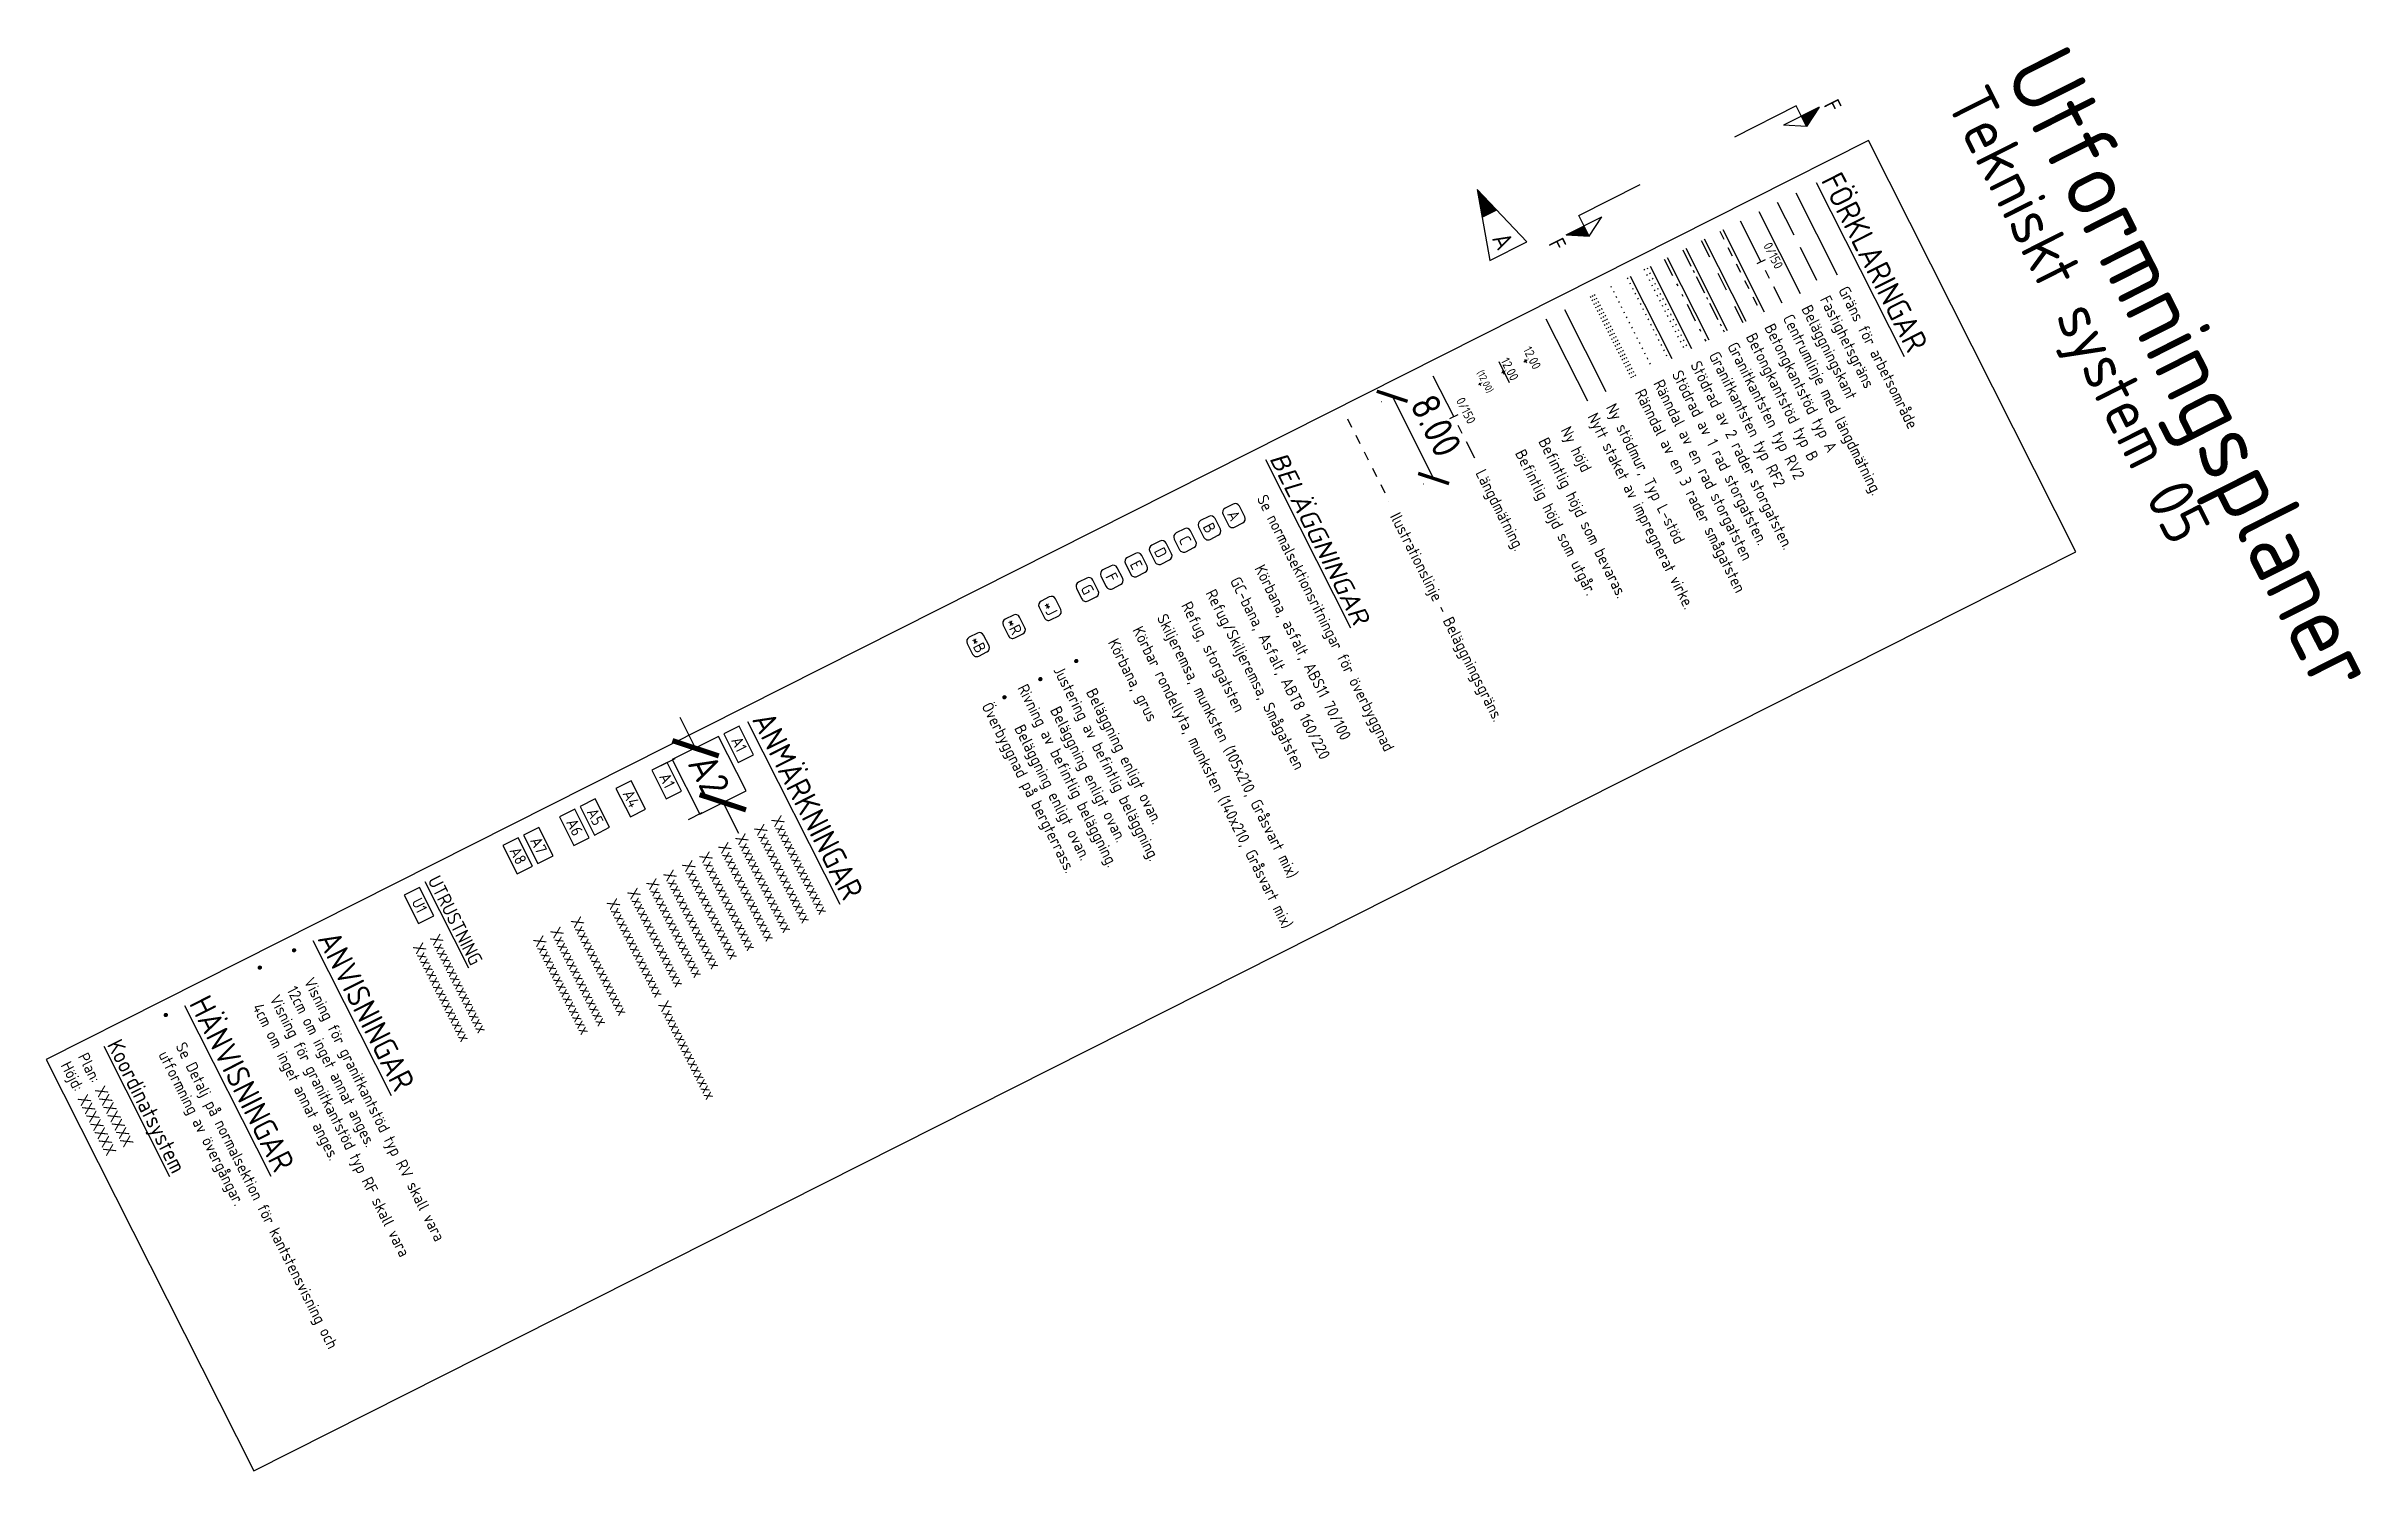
# Model space of a CAD drawing. Header units: metres. Extents: x 117856 to 119829, y 6148158 to 6148674.
# Drawn here: x 117856.5 to 118057.6, y 6148429.3 to 6148553 of the extents above; entities that cross this region are included whole.
import ezdxf
from ezdxf.enums import TextEntityAlignment as Align

# ---------------------------------------------------------------- set-up
doc = ezdxf.new("R2010")
doc.units = ezdxf.units.M
doc.header["$LTSCALE"] = 0.4
for name, pattern in [('AA_CENTER_4', [6.5, 4, -1, 0.5, -1]), ('AA_DASHED_2', [4, 2, -2]), ('AA_DASHED_4', [8, 4, -4]), ('AA_DIVIDE_4', [11, 4, -2, 0.5, -2, 0.5, -2]), ('AA_DOT_1', [0.8, 0.2, -0.6]), ('AA_DOT_2', [1.25, 0.25, -1]), ('AA_HIDDEN_8', [11, 8, -3]), ('CENTER', [16, 10, -2, 2, -2])]:
    doc.linetypes.add(name, pattern=pattern)
doc.layers.get('0').update_dxf_attribs({"linetype": 'CONTINUOUS'})
doc.layers.get('DEFPOINTS').update_dxf_attribs({"color": 5, "linetype": 'CONTINUOUS'})
for name, color, linetype in [('05_anm', 1, 'CONTINUOUS'), ('05_b-zniv', 4, 'CONTINUOUS'), ('05_beg', 4, 'AA_DASHED_2'), ('05_k-smg', 3, 'AA_DOT_1'), ('05_k-stg', 7, 'AA_DOT_2'), ('05_kbtg-A', 1, 'AA_DASHED_2'), ('05_kbtg-B', 1, 'AA_DASHED_4'), ('05_kgrf2', 1, 'AA_DIVIDE_4'), ('05_kgrv2', 1, 'AA_CENTER_4'), ('05_mått', 4, 'CONTINUOUS'), ('05_p_zniv', 1, 'CONTINUOUS'), ('05_sektion', 7, 'CONTINUOUS'), ('05_staket', 7, 'STK1_LINE'), ('05_stödmur', 7, 'smur'), ('05_T', 5, 'CONTINUOUS'), ('05_txt', 1, 'CONTINUOUS'), ('05_utr', 4, 'CONTINUOUS'), ('05_Öb-typ', 1, 'CONTINUOUS'), ('93_ent', 6, 'PLUS_1'), ('93_fast', 7, 'AA_HIDDEN_8'), ('M-311', 4, 'CENTER'), ('M-312A', 3, 'CONTINUOUS'), ('M-322B', 3, 'CONTINUOUS'), ('REV-A', 6, 'CONTINUOUS')]:
    doc.layers.add(name, color=color, linetype=linetype)
doc.styles.add('ISO', font='iso.shx')
doc.linetypes.add('PLUS_1', pattern='A,10,-2,["+",ISO,S=5,R=0,X=-1,Y=-2.5],-2.15', length=14.15)
doc.linetypes.add('smur', pattern='A,5,["/",ISO,S=2.5,R=0,X=-0.7,Y=-0],0,["\\",ISO,S=2.5,R=0,X=0.7,Y=-0],5', length=10)
doc.linetypes.add('STK1_LINE', pattern='A,10,0,["//",ISO,S=1.5,R=0,X=-1,Y=-0.75]', length=10)
doc.dimstyles.new('Anmärkning$0', dxfattribs={"dimtxt": 2.5, "dimasz": 3, "dimexe": 2, "dimexo": 5, "dimgap": -1, "dimtad": 0, "dimtoh": 1, "dimzin": 0, "dimdsep": 46, "dimtxsty": 'ISO', "dimblk": 'ARCHTICK', "dimcen": 1.5, "dimazin": 0, "dimtfac": 1, "dimtix": 1, "dimtmove": 0, "dimatfit": 3, "dimfxl": 1, "dimtolj": 1, "dimtzin": 0, "dimarcsym": 0})
doc.dimstyles.new('BH90$0', dxfattribs={"dimtxt": 2.5, "dimasz": 2, "dimexe": 1, "dimexo": 5, "dimgap": 1, "dimtad": 1, "dimzin": 0, "dimdsep": 46, "dimtxsty": 'ISO', "dimblk1": 'ARCHTICK', "dimblk2": 'ARCHTICK', "dimsah": 1, "dimcen": 1.5, "dimadec": 0, "dimazin": 0, "dimtfac": 1, "dimtix": 1, "dimtmove": 0, "dimatfit": 3, "dimfxl": 1, "dimtolj": 1, "dimtzin": 0, "dimarcsym": 0})

msp = doc.modelspace()

# ---------------------------------------------------------------- texts
at = {"layer": '05_sektion', "style": 'ISO'}
for p in [(118010.8489256743, 6148547.966142284), (117986.9328380758, 6148535.92278474)]:
    msp.add_text('F', height=1.4, rotation=296.855313281893, dxfattribs=at).set_placement(p)
at = {"layer": '05_T', "color": 3, "style": 'ISO', "oblique": 10, "width": 1.2}
msp.add_text('%%UBELÄGGNINGAR', height=1.6, rotation=296.7694710025039, dxfattribs=at).set_placement((117962.7125109062, 6148517.238816926))
at = {"layer": '05_txt', "color": 7, "style": 'ISO'}
for s, p in [('%%uFÖRKLARINGAR', (118010.6077737426, 6148541.400431816)), ('%%uANMÄRKNINGAR', (117917.7599409288, 6148494.561695646)), ('%%uANVISNINGAR', (117880.009944303, 6148475.518040251)), ('%%uHÄNVISNINGAR', (117868.8637795793, 6148469.895159749))]:
    msp.add_text(s, height=2, rotation=296.7694710025039, dxfattribs=at).set_placement(p)
at = {"layer": '05_txt', "style": 'ISO'}
for s, height, p in [('Gräns för arbetsområde', 1, (118012.1348603424, 6148531.866437554)), ('Centrumlinje med längdmätning.', 1, (118007.3136003008, 6148529.434267407)), ('Beläggningskant', 1, (118008.9206869816, 6148530.24499079)), ('Fastighetsgräns', 1, (118010.5277736615, 6148531.055714171)), ('Betongkantstöd typ B', 1, (118004.099426941, 6148527.812820645)), ('Betongkantstöd typ A', 1, (118005.7065136209, 6148528.623544026)), ('Stödrad av 2 rader storgatsten.', 1, (117999.2781668995, 6148525.380650498)), ('Granitkantsten typ RF2', 1, (118000.8852535803, 6148526.191373881)), ('Granitkantsten typ RV2', 1, (118002.4923402593, 6148527.002097262)), ('Ränndal av en rad storgatsten', 1, (117996.0639935387, 6148523.759203735)), ('Stödrad av 1 rad storgatsten.', 1, (117997.6710802196, 6148524.569927117)), ('Ny stödmur, Typ L-stöd', 1, (117991.9475970287, 6148521.6826145)), ('Ränndal av en 3 rader smågatsten', 1, (117994.4569068588, 6148522.948480353)), ('Ny höjd', 1, (117988.0065619033, 6148519.694489426)), ('Nytt staket av impregnerat virke.', 1, (117990.3405103479, 6148520.871891119)), ('Befintlig höjd som utgår.', 1, (117984.0506005902, 6148517.698834572)), ('Befintlig höjd som bevaras.', 1, (117986.075747489, 6148518.720455847)), ('Längdmätning.', 1, (117980.6172658876, 6148515.966827982)), ('Se normalsektionsritningar för överbyggnad', 1, (117961.6175577948, 6148513.761587894)), ('Ilustrationslinje - Beläggningsgräns.', 1, (117973.1945665302, 6148512.22231563)), ('%%uUTRUSTNING', 1.2, (117889.5819353377, 6148480.595668796))]:
    msp.add_text(s, height=height, rotation=296.7694710025039, dxfattribs=at).set_placement(p)
for s, p in [('Körbana, asfalt, ABS11 70/100', (117961.8585089557, 6148507.911334211)), ('Refug/Skiljeremsa, Smågatsten', (117957.6160997935, 6148505.771175658)), ('GC-bana, Asfalt, ABT8 160/220', (117959.7373043746, 6148506.841254935)), ('Skiljeremsa, munksten (105x210, Gråsvart mix)', (117953.3736906331, 6148503.631017108)), ('Refug, storgatsten', (117955.4948952133, 6148504.701096383)), ('Körbana, grus', (117949.1312814709, 6148501.490858555)), ('Körbar rondellyta, munksten (140x210, Gråsvart mix)', (117951.252486052, 6148502.560937831))]:
    msp.add_text(s, height=1, rotation=296.7694710025039, dxfattribs=at).set_placement(p, align=Align.MIDDLE_LEFT)
at = {"layer": '05_txt', "color": 3, "style": 'ISO'}
msp.add_text('%%uKoordinatsystem', height=1.4, rotation=296.7694710025039, dxfattribs=at).set_placement((117861.7345640445, 6148466.298700517))
at = {"layer": '05_txt', "char_height": 1, "attachment_point": 1, "rotation": 296.76947100126023, "style": 'ISO'}
for s, insert, width in [('\\pi-3,l3,t3;{\\fSymbol|b0|i0|c2|p18;·^I}Beläggning enligt ovan.^JJustering av befintlig beläggning.', (117946.3252042616, 6148500.075283133), 28.48506733460799), ('\\pi-3,l3,t3;{\\fSymbol|b0|i0|c2|p18;·^I}Beläggning enligt ovan.^JRivning av befintlig beläggning.', (117943.2055786923, 6148498.501532679), 28.52127136101026), ('\\pi-3,l3,t3;{\\fSymbol|b0|i0|c2|p18;·^I}Beläggning enligt ovan.^JÖverbyggnad på bergterrass.', (117940.0859531229, 6148496.927782226), 29.08780651163888), ('Xxxxxxxxxxxxxxx Xxxxxxxxxxxxxxx', (117920.3145882674, 6148486.315111005), 9.571428571428532), ('Xxxxxxxxxxxxxxx Xxxxxxxxxxxxxxx', (117917.1896974994, 6148484.738704428), 0.5714285714285324), ('Xxxxxxxxxxxxxxx Xxxxxxxxxxxxxxx', (117910.9399159653, 6148481.585891277), 0.5714285714285324), ('Xxxxxxxxxxxxxxx Xxxxxxxxxxxxxxx', (117914.0648067323, 6148483.162297852), 0.5714285714285324), ('Xxxxxxxxxxxxxxx ', (117907.8150251983, 6148480.009484701), 0.5714285714285324), ('Xxxxxxxxxxxxxxx ', (117902.904482564, 6148477.532274367), 0.5714285714285324), ('Xxxxxxxxxxxxxxx Xxxxxxxxxxxxxxx', (117906.029373331, 6148479.108680943), 19.80039968478341), ('Xxxxxxxxxxxxxxx Xxxxxxxxxxxxxxx', (117890.6775010182, 6148476.012823451), 0.5714285714285324), ('Xxxxxxxxxxxxxxx Xxxxxxxxxxxxxxx', (117901.1188306967, 6148476.631470609), 0.5714285714285324), ('\\pi-3,l3,t3;{\\fSymbol|b0|i0|c2|p18;·^I}Visning för granitkantstöd typ RV skall vara 12cm om inget annat anges.\\P{\\fSymbol|b0|i0|c2|p18;·^I}Visning för granitkantstöd typ RF skall vara 4cm om inget annat anges.', (117878.3766686069, 6148474.942738532), 29.85714285714285), ('\\pi-3,l3,t3;{\\fSymbol|b0|i0|c2|p18;·^I}Se Detalj på normalsektion för kantstensvisning och utformning av övergångar.', (117867.2305038832, 6148469.319858029), 36.92857142857147), ('\\pi-3,l3,t3;Plan: XXXXXXX\\PHöjd: XXXXXXX', (117860.1012883484, 6148465.723398798), 36.92857142857147)]:
    msp.add_mtext(s, dxfattribs=dict(at, insert=insert, width=width))
at = {"layer": 'DEFPOINTS', "style": 'ISO'}
for s, height, p in [('Utformningsplaner', 6, (118026.509554497, 6148550.848065026)), ('Tekniskt system 05', 4, (118021.4848763654, 6148548.231626147))]:
    msp.add_text(s, height=height, rotation=296.7694710025039, dxfattribs=at).set_placement(p)

# ---------------------------------------------------------------- blocks, each defined once
blk = doc.blocks.new('_MSECT')
at = {"color": 3}
blk.add_line((1, 0), (-1, 0), dxfattribs=at)
at = {"style": 'ISO'}
blk.add_attdef('S', text='', height=2, rotation=270, dxfattribs=at).set_placement((1.999886347584834, 0), align=Align.CENTER)
blk = doc.blocks.new('_ANM')
at = {"color": 0}
blk.add_lwpolyline([(-3.462814509741975, -1.952284652041527), (3.462814509741975, -1.952284652041527), (3.462814509741975, 1.760776707610063), (-3.462814509741975, 1.760776707610063)], close=True, dxfattribs=at)
at = {"color": 4, "style": 'ISO'}
blk.add_attdef('ANM', text='', height=2.5, dxfattribs=at).set_placement((0, 0), align=Align.MIDDLE_CENTER)
blk = doc.blocks.new('_zniv')
at = {"color": 0}
for p, q in [((-0.4292893453459783, 0), (0.4292893453459783, 0)), ((0, 0.4292345087512786), (0, -0.4292345087512786))]:
    blk.add_line(p, q, dxfattribs=at)
at = {"style": 'ISO'}
blk.add_attdef('ZNIV', text='', height=2, dxfattribs=at).set_placement((0, 0), align=Align.BOTTOM_CENTER)
blk = doc.blocks.new('_ARCHTICK')
at = {"color": 0, "linetype": 'ByBlock', "const_width": 0.15}
blk.add_lwpolyline([(-0.5, -0.5), (0.5, 0.5)], dxfattribs=at)
blk = doc.blocks.new('*D91')
at = {"layer": '05_anm', "color": 0, "lineweight": -2, "transparency": 16777216}
for p, q in [((117912.8960003611, 6148492.054887423), (117911.5447947248, 6148494.733365224)), ((117912.8960003611, 6148492.054887423), (117911.5447947248, 6148494.733365224)), ((117914.8936469569, 6148493.090516571), (117910.8759302557, 6148491.063708116)), ((117917.2823854932, 6148488.355350459), (117914.8936469569, 6148493.090516571)), ((117909.9116460839, 6148490.549376973), (117911.1103484943, 6148491.154083665)), ((117910.8759302557, 6148491.063708116), (117913.264668792, 6148486.328542004)), ((117913.264668792, 6148486.328542004), (117917.2823854932, 6148488.355350459)), ((117912.2779611112, 6148485.8586607), (117913.4766635215, 6148486.463367393)), ((117915.2623153883, 6148487.36417115), (117916.6135210246, 6148484.68569335)), ((117915.2623153883, 6148487.36417115), (117916.6135210246, 6148484.68569335))]:
    blk.add_line(p, q, dxfattribs=at)
at = {"layer": 'DEFPOINTS', "color": 0, "transparency": 16777216}
for p in [(117914.3757757517, 6148492.801386368), (117916.7420907789, 6148488.110670093), (117915.2623153883, 6148487.36417115)]:
    blk.add_point(p, dxfattribs=at)
at = {"layer": '05_anm', "color": 0, "lineweight": -2, "transparency": 16777216, "xscale": 3, "yscale": 3, "zscale": 3}
for p, rotation in [((117912.8960003611, 6148492.054887423), 296.7694710025039), ((117915.2623153883, 6148487.36417115), 116.7694710025039)]:
    blk.add_blockref('_ARCHTICK', p, dxfattribs=dict(at, rotation=rotation))
at = {"layer": '05_anm', "color": 0, "transparency": 16777216, "insert": (117914.0791578745, 6148489.709529287), "char_height": 2.5, "attachment_point": 5, "rotation": 296.7694710025039, "style": 'ISO'}
blk.add_mtext('\\A1;{\\Fiso;A2}', dxfattribs=at)
blk = doc.blocks.new('*D92')
at = {"layer": '05_mått', "color": 0, "lineweight": -2, "transparency": 16777216}
for p, q in [((117972.4862429658, 6148522.169349428), (117972.5176945045, 6148522.185215714)), ((117973.4105204381, 6148522.635617593), (117977.0137354694, 6148515.493010124)), ((117976.0894579971, 6148515.026741959), (117976.1209095358, 6148515.042608245))]:
    blk.add_line(p, q, dxfattribs=at)
at = {"layer": 'DEFPOINTS', "color": 0, "transparency": 16777216}
for p in [(117976.9503726335, 6148524.421358822), (117980.5535876649, 6148517.278751353), (117977.0137354694, 6148515.493010124)]:
    blk.add_point(p, dxfattribs=at)
at = {"layer": '05_mått', "color": 0, "lineweight": -2, "transparency": 16777216, "xscale": 2, "yscale": 2, "zscale": 2}
for p, rotation in [((117973.4105204381, 6148522.635617593), 116.7694710025039), ((117977.0137354694, 6148515.493010124), 296.7694710025039)]:
    blk.add_blockref('_ARCHTICK', p, dxfattribs=dict(at, rotation=rotation))
at = {"layer": '05_mått', "color": 0, "transparency": 16777216, "insert": (117977.2209863048, 6148520.077718087), "char_height": 2.5, "attachment_point": 5, "rotation": 296.7694710025039, "style": 'ISO'}
blk.add_mtext('\\A1;8.00', dxfattribs=at)
blk = doc.blocks.new('_OVERB')
for p, q in [((-2.292343380096781, 0.9946986022091551), (-2.292343380096781, -0.9946986022091551)), ((1.292343380096781, 1.994698602209155), (-1.292343380096781, 1.994698602209155)), ((2.292343380096867, -0.9946986022091453), (2.292343380096838, 0.9946986022091551)), ((-1.29234338009681, -1.994698602209159), (1.292343380096867, -1.994698602209157))]:
    blk.add_line(p, q)
for centre, start, end in [((-1.292343380096781, 0.9946986022091551), 90, 180), ((1.292343380096781, 0.9946986022091551), 0, 90), ((-1.292343380096781, -0.9946986022091551), 180, 270), ((1.292343380096781, -0.9946986022091551), 270, 0)]:
    blk.add_arc(centre, 1, start, end)
at = {"style": 'ISO'}
blk.add_attdef('NR', text='', height=2.5, dxfattribs=at).set_placement((0, 0), align=Align.MIDDLE_CENTER)
blk = doc.blocks.new('_snitt2')
for p, q in [((-4.330127018921303, 2.5), (1.818989403545856e-12, 5)), ((-4.330127018921303, 2.5), (4.330127018922212, 2.500000000000909)), ((9.094947017729282e-13, 5), (4.330127018922212, 2.500000000000909)), ((0, 5), (0, 0)), ((0, 0), (15, 0))]:
    blk.add_line(p, q)
blk.add_solid([(-4.330127018922212, 2.500000000000455), (9.094947017729282e-13, 5.000000000000455), (0, 2.500000000000455)])
blk = doc.blocks.new('*U59')
at = {"color": 0, "linetype": 'ByBlock'}
for p, q in [((15, 4.5), (0, 0)), ((0, 0), (15, -4.5)), ((15, -4.5), (15, 4.5))]:
    blk.add_line(p, q, dxfattribs=at)
blk.add_solid([(0, 0), (0, 0), (6, 1.799999999999272), (6, -1.799999999999272)], dxfattribs=at)
at = {"color": 1, "linetype": 'ByBlock', "style": 'ISO', "flags": 1}
for tag, p in [('DWGNO', (17, 5.5)), ('DATE', (17, 0.5)), ('DESCRIPTION', (17, -4.5)), ('SIGN', (17, -9.5))]:
    blk.add_attdef(tag, p, '', height=4, dxfattribs=at)
at = {"color": 1, "linetype": 'ByBlock', "style": 'ISO'}
blk.add_attdef('REVNO', text='', height=4, dxfattribs=at).set_placement((12.5, 0), align=Align.MIDDLE)

# ---------------------------------------------------------------- dimensions: what is measured, and where the dimension line sits
at = {"layer": '05_anm'}
dim = msp.add_linear_dim(base=(117915.2623153883, 6148487.36417115), p1=(117914.3757757517, 6148492.801386368), p2=(117916.7420907784, 6148488.110670093), angle=296.7694710025039, text='{\\Fiso;A2}', dimstyle='Anmärkning$0', override={"dimscale": 1}, dxfattribs=at)
dim.commit()
dim.dimension.update_dxf_attribs({"geometry": '*D91', "text_midpoint": (117914.0791578745, 6148489.709529287)})
at = {"layer": '05_mått'}
dim = msp.add_linear_dim(base=(117977.0137354694, 6148515.493010124), p1=(117976.9503726335, 6148524.421358822), p2=(117980.5535876649, 6148517.278751353), angle=296.7694710025039, dimstyle='BH90$0', override={"dimscale": 1}, dxfattribs=at)
dim.commit()
dim.dimension.update_dxf_attribs({"geometry": '*D92', "text_midpoint": (117977.2209863048, 6148520.077718087)})

# ---------------------------------------------------------------- linework, layer by layer
at = {"layer": '05_beg'}
msp.add_line((117969.5276732743, 6148520.676846468), (117973.1308883056, 6148513.534239), dxfattribs=at)
at = {"layer": '05_k-smg'}
for p, q in [((117990.6114484165, 6148531.312930816), (117994.2146634478, 6148524.170323348)), ((117990.7900136039, 6148531.403011192), (117994.3932286352, 6148524.260403724)), ((117990.9685787894, 6148531.493091567), (117994.5717938207, 6148524.350484099))]:
    msp.add_line(p, q, dxfattribs=at)
at = {"layer": '05_k-stg'}
for p, q in [((117995.5479211584, 6148533.803222053), (117999.1511361897, 6148526.660614584)), ((117992.3971002828, 6148532.213734574), (117996.0003153142, 6148525.071127106)), ((117993.8256217772, 6148532.93437758), (117997.4288368085, 6148525.791770112)), ((117995.2800733773, 6148533.668101488), (117998.8832884086, 6148526.52549402))]:
    msp.add_line(p, q, dxfattribs=at)
at = {"layer": '05_kbtg-A'}
msp.add_line((118001.8610551786, 6148536.987994489), (118005.4642702099, 6148529.845387021), dxfattribs=at)
at = {"layer": '05_kbtg-B'}
msp.add_line((118000.2539684987, 6148536.177271107), (118003.85718353, 6148529.03466364), dxfattribs=at)
at = {"layer": '05_kgrf2'}
msp.add_line((117997.0397951379, 6148534.555824344), (118000.6430101693, 6148527.413216876), dxfattribs=at)
at = {"layer": '05_kgrv2'}
msp.add_line((117998.6468818178, 6148535.366547725), (118002.2500968492, 6148528.223940257), dxfattribs=at)
at = {"layer": '05_staket', "flags": 128}
msp.add_lwpolyline([(117986.7628996857, 6148529.371462145), (117990.366114717, 6148522.228854677)], dxfattribs=at)
at = {"layer": '05_stödmur', "ltscale": 0.6}
msp.add_line((117988.3699863674, 6148530.182185527), (117991.9732013987, 6148523.039578059), dxfattribs=at)
at = {"layer": '93_ent'}
msp.add_line((118008.4679670865, 6148540.320968392), (118012.0711821178, 6148533.178360924), dxfattribs=at)
at = {"layer": '93_fast'}
msp.add_line((118006.8608804066, 6148539.510245011), (118010.4640954379, 6148532.367637543), dxfattribs=at)
at = {"layer": 'DEFPOINTS', "flags": 128}
msp.add_lwpolyline([(118014.775539414, 6148544.846982115), (117856.495305826, 6148464.999710756), (117874.5113809789, 6148429.286673415), (118032.7916145669, 6148509.133944774)], close=True, dxfattribs=at)
at = {"layer": 'M-311'}
for p, q in [((118003.6467070458, 6148537.888798247), (118007.2499220772, 6148530.746190779)), ((117976.9503726335, 6148524.421358822), (117980.5535876649, 6148517.278751353))]:
    msp.add_line(p, q, dxfattribs=at)
at = {"layer": 'M-312A'}
for p, q in [((118005.2537937257, 6148538.699521629), (118008.8570087571, 6148531.55691416)), ((118000.5218162788, 6148536.312391671), (118004.1250313101, 6148529.169784203)), ((118002.1289029587, 6148537.123115053), (118005.73211799, 6148529.980507584)), ((117995.8157689376, 6148533.938342616), (117999.4189839689, 6148526.795735148)), ((117997.3076429171, 6148534.690944907), (118000.9108579485, 6148527.548337439)), ((117998.914729598, 6148535.501668289), (118002.5179446293, 6148528.359060821)), ((117994.0934695574, 6148533.069498144), (117997.6966845887, 6148525.926890675))]:
    msp.add_line(p, q, dxfattribs=at)

# ---------------------------------------------------------------- block references
at = {"layer": '05_anm', "xscale": 0.3999999999786688, "yscale": 0.3999999999786688, "zscale": 0.3999999999786688, "rotation": 296.7694710085124}
for p, values in [((117916.6789510446, 6148492.411868868), {'ANM': 'A1'}), ((117910.4291695105, 6148489.259055717), {'ANM': 'A1'}), ((117904.1793879755, 6148486.106242565), {'ANM': 'A5'}), ((117907.3042787435, 6148487.682649141), {'ANM': 'A4'}), ((117902.3937361091, 6148485.205438808), {'ANM': 'A6'}), ((117897.4831934748, 6148482.728228474), {'ANM': 'A8'}), ((117899.2688453412, 6148483.629032232), {'ANM': 'A7'})]:
    msp.add_blockref('_ANM', p, dxfattribs=at).add_auto_attribs(values)
at = {"layer": '05_b-zniv'}
for p, xscale, yscale, zscale, rotation, values in [((117983.0537121734, 6148524.710998135), 0.3999999999786688, 0.3999999999786688, 0.3999999999786688, 296.7694710085124, {'ZNIV': '%%u12.00'}), ((117981.0285652746, 6148523.689376859), 0.3200000000653429, 0.3200000000653429, 0.3200000000653429, 296.769470963715, {'ZNIV': '(12.00)'})]:
    msp.add_blockref('_zniv', p, dxfattribs=dict(at, xscale=xscale, yscale=yscale, zscale=zscale, rotation=rotation)).add_auto_attribs(values)
at = {"layer": '05_p_zniv'}
ref = msp.add_blockref('_zniv', (117984.9957026858, 6148525.685696591), dxfattribs=dict(at, xscale=0.3999999999786688, yscale=0.3999999999786688, zscale=0.3999999999786688, rotation=296.7694710085124))
ref.add_attrib('ZNIV', '12.00', dxfattribs={"layer": '0', "color": 4, "height": 0.8, "rotation": 296.7694710025039, "style": 'ISO'}).set_placement((117984.9957026858, 6148525.685696591), align=Align.BOTTOM_CENTER)
at = {"layer": '05_sektion', "rotation": 206.8553132702937}
for p, xscale, yscale, zscale in [((118008.5084716221, 6148547.866440581), 0.3999999995557154, 0.3999999995557154, 0.3999999995557154), ((117989.6117759729, 6148538.333667278), -0.3999999995557154, 0.3999999993531795, 0.4)]:
    msp.add_blockref('_snitt2', p, dxfattribs=dict(at, xscale=xscale, yscale=yscale, zscale=zscale))
at = {"layer": '05_utr'}
ref = msp.add_blockref('_ANM', (117888.9112343993, 6148478.403951671), dxfattribs=dict(at, xscale=0.3999999999786688, yscale=0.3999999999786688, zscale=0.3999999999786688, rotation=296.7694710085124))
ref.add_attrib('ANM', 'U1', dxfattribs={"layer": '0', "color": 1, "height": 1, "rotation": 296.7694710025039, "style": 'ISO'}).set_placement((117888.9112343993, 6148478.403951671), align=Align.MIDDLE_CENTER)
at = {"layer": '05_Öb-typ', "xscale": 0.3999999999786688, "yscale": 0.3999999999786688, "zscale": 0.3999999999786688, "rotation": 296.7694710085124}
for p, values in [((117957.5396190258, 6148511.197698737), {'NR': 'B'}), ((117959.6608236069, 6148512.267778013), {'NR': 'A'}), ((117953.2972098645, 6148509.057540186), {'NR': 'D'}), ((117955.4184144447, 6148510.127619461), {'NR': 'C'}), ((117949.0548007032, 6148506.917381633), {'NR': 'F'}), ((117951.1760052843, 6148507.987460909), {'NR': 'E'}), ((117946.9335961221, 6148505.847302357), {'NR': 'G'}), ((117940.5614803769, 6148502.632775543), {'NR': '*R'}), ((117943.6811059462, 6148504.206525996), {'NR': '*J'}), ((117937.4418548075, 6148501.05902509), {'NR': '*B'})]:
    msp.add_blockref('_OVERB', p, dxfattribs=at).add_auto_attribs(values)
at = {"layer": 'M-322B', "xscale": 0.3999999993531795, "yscale": 0.3999999993531795, "zscale": 0.3999999993531795, "rotation": 26.7694709790022}
for p in [(118005.4483145615, 6148534.317494513), (117978.7519801492, 6148520.850055087)]:
    msp.add_blockref('_MSECT', p, dxfattribs=at).add_auto_attribs({'S': '0/150'})
at = {"layer": 'REV-A'}
ref = msp.add_blockref('*U59', (117980.7914738823, 6148540.595859811), dxfattribs=dict(at, xscale=0.3999999999786688, yscale=0.3999999999786688, zscale=0.3999999999786688, rotation=296.7694710085124))
ref.add_attrib('REVNO', 'A', dxfattribs={"layer": '0', "color": 1, "linetype": 'ByBlock', "extrusion": (0, 0, -1), "height": 1.599999999999637, "rotation": 63.23052899749611, "style": 'ISO'}).set_placement((-117983.0434832769, 6148536.131730143), align=Align.MIDDLE)

msp.set_redraw_order([(e.dxf.handle, doc.entitydb.next_handle()) for e in msp.query("TEXT MTEXT ATTDEF DIMENSION ARC_DIMENSION")])  # texts and dimensions are drawn at this point

doc.saveas('drawing.dxf')
